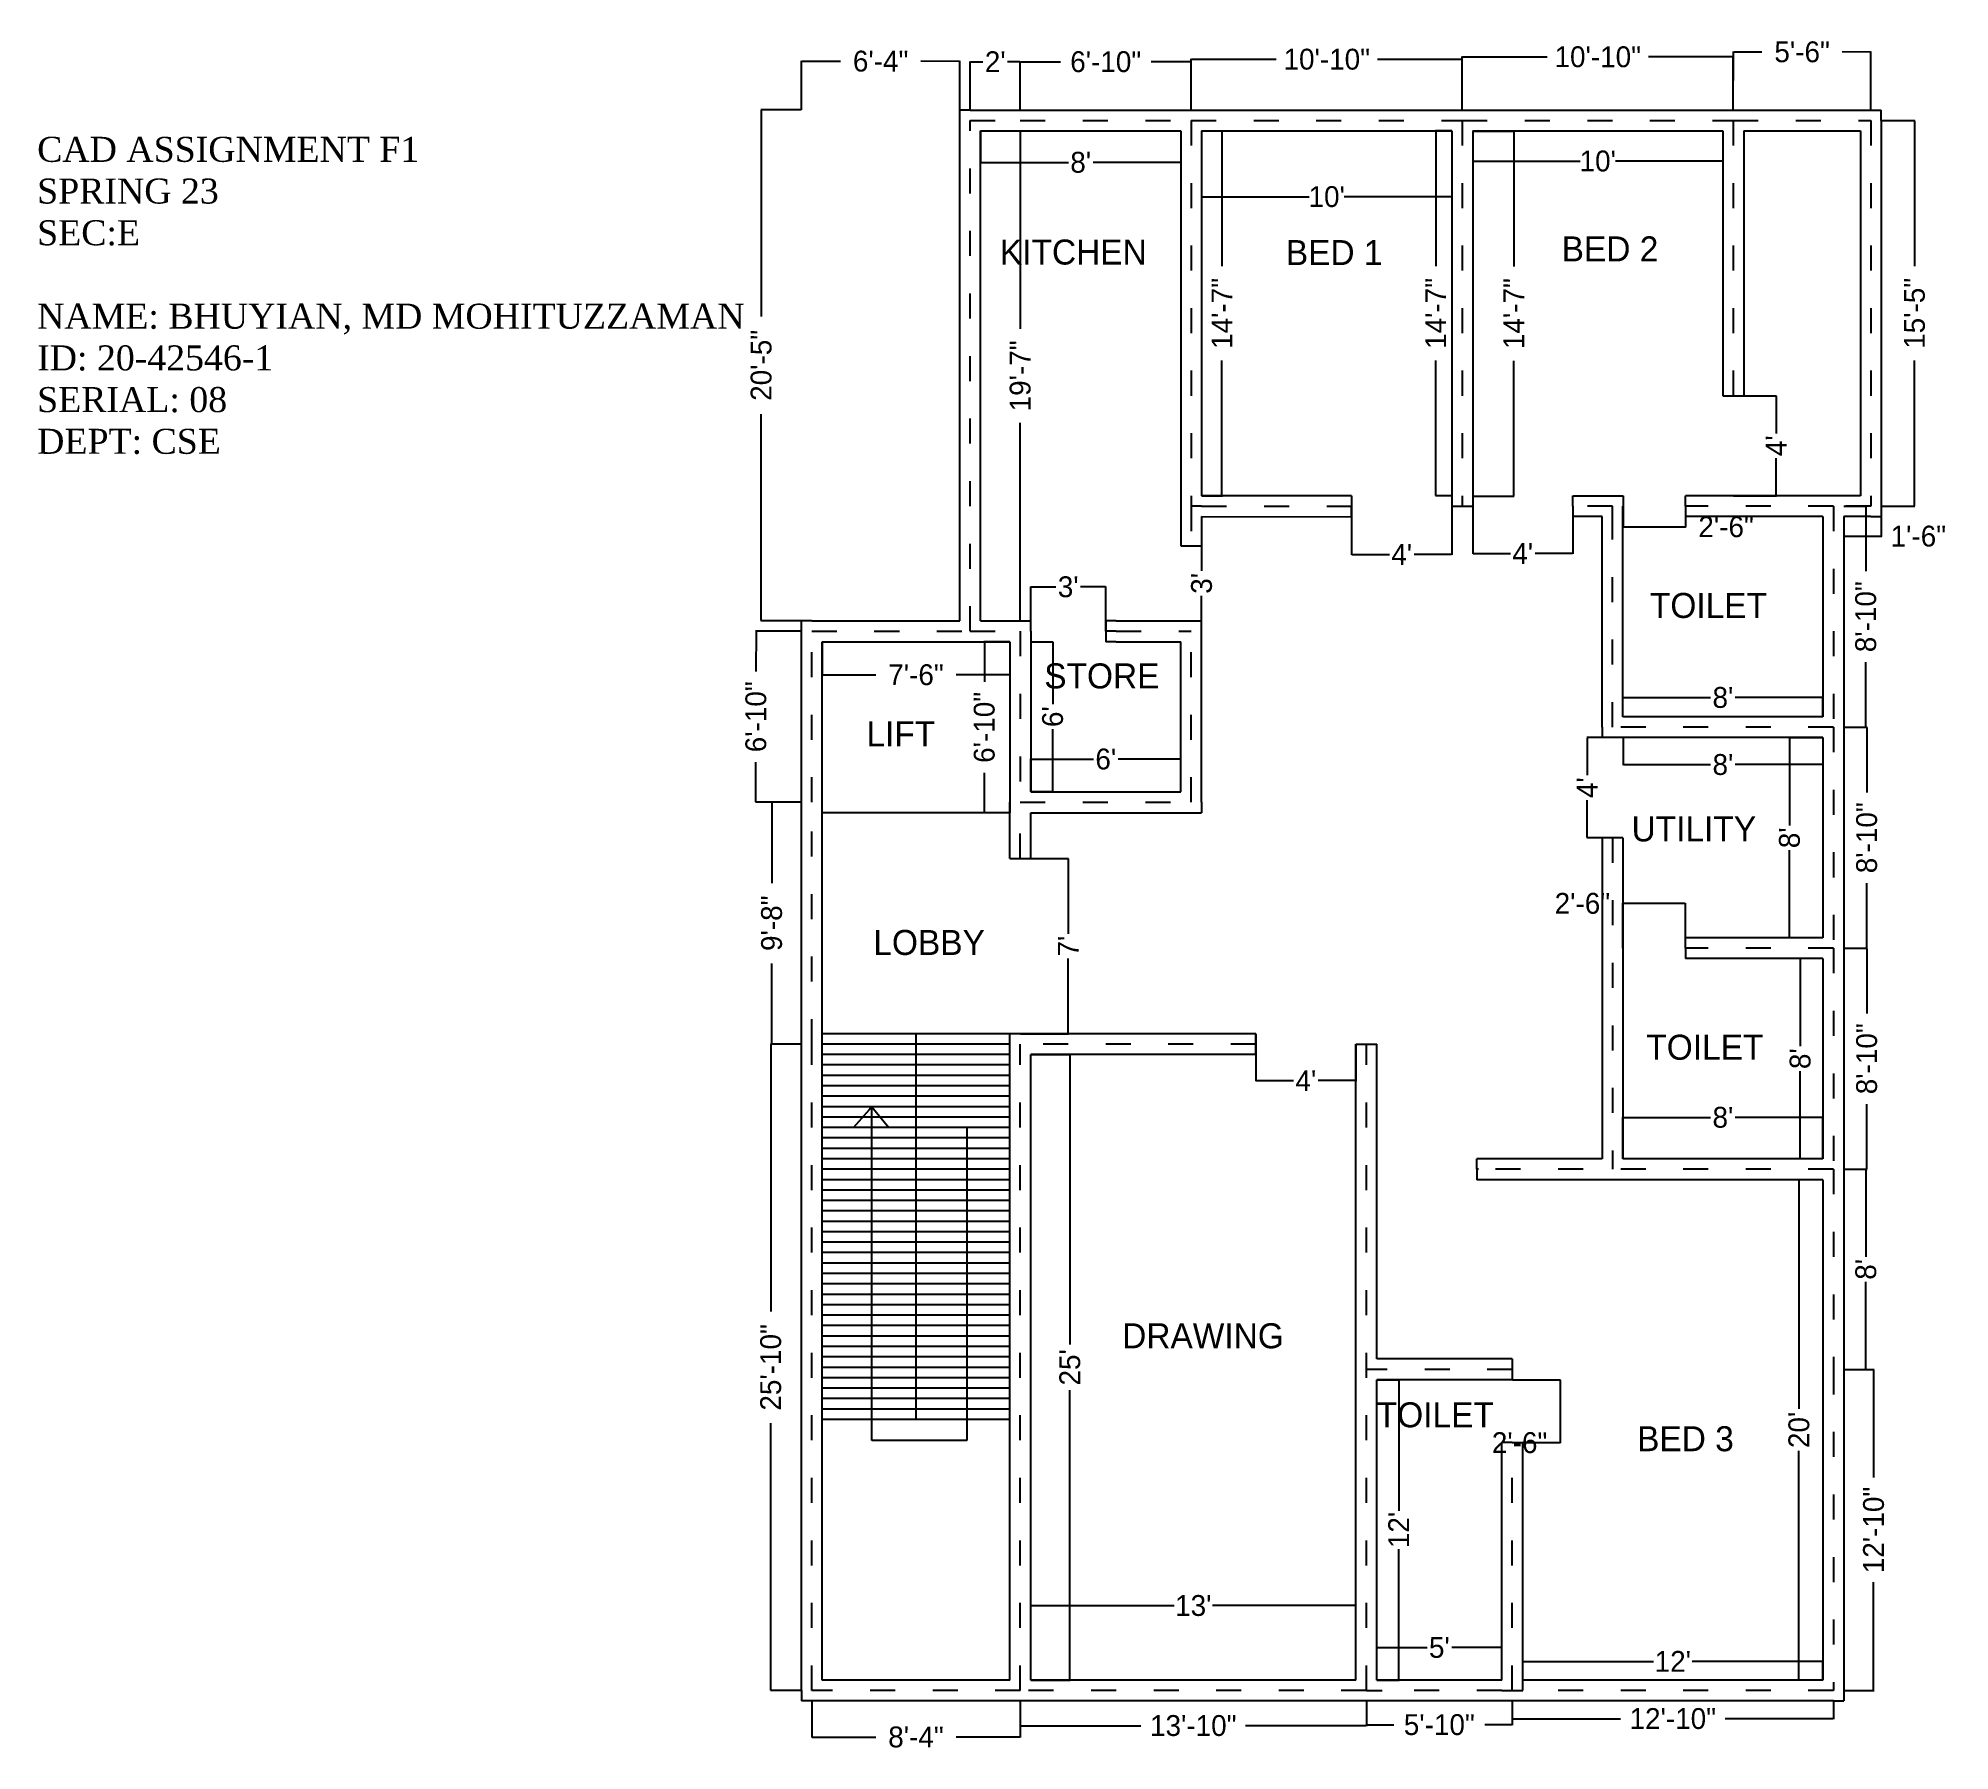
# Model space of a CAD drawing. Header units: inches. Extents: x -654 to 263, y 34 to 856.
import ezdxf

# ---------------------------------------------------------------- set-up
doc = ezdxf.new("R2010")
doc.units = ezdxf.units.IN
doc.header["$MEASUREMENT"] = 0
doc.linetypes.add('ACAD_ISO03W100', pattern=[30, 12, -18])
doc.linetypes.add('DOT', pattern=[0.25, 0, -0.25])
doc.dimstyles.get("Standard").update_dxf_attribs({"dimtxt": 10, "dimasz": 0.18, "dimexe": 0.18, "dimexo": 0.0625, "dimgap": 0.09, "dimtad": 0, "dimtoh": 1, "dimdec": 0, "dimzin": 0, "dimdsep": 46, "dimlunit": 4, "dimtxsty": 'Standard', "dimcen": 0.09, "dimadec": 0, "dimazin": 0, "dimtfac": 1, "dimtdec": 0, "dimtofl": 0, "dimtmove": 0, "dimatfit": 3, "dimfxl": 1, "dimtolj": 1, "dimtzin": 0, "dimarcsym": 0})

msp = doc.modelspace()

# ---------------------------------------------------------------- texts
at = {"linetype": 'DOT', "insert": (-654.69, 808.53), "char_height": 12, "attachment_point": 1}
msp.add_mtext('{\\fTimes New Roman|b0|i0|c0|p18;\\C1;CAD ASSIGNMENT F1^JSPRING 23^JSEC:E^J^JNAME: BHUYIAN, MD MOHITUZZAMAN^JID: 20-42546-1^JSERIAL: 08^JDEPT: CSE}', dxfattribs=at)
at = {"char_height": 12, "attachment_point": 1}
for s, insert in [('KITCHEN', (-192.9, 759.27)), ('BED 1', (-55.77, 759.02)), ('BED 2', (76.54, 760.78)), ('TOILET', (118.88, 589.77)), ('STORE', (-171.64, 555.99)), ('LIFT', (-256.91, 528.21)), ('UTILITY', (110.08, 482.61)), ('LOBBY', (-253.61, 428.15)), ('TOILET', (117.14, 377.91)), ('DRAWING', (-134.26, 239.51)), ('TOILET', (-12.14, 201.61)), ('BED 3', (112.73, 190.15))]:
    msp.add_mtext(s, dxfattribs=dict(at, insert=insert))

# ---------------------------------------------------------------- blocks, each defined once
blk = doc.blocks.new('*D1')
at = {"color": 0, "lineweight": -2}
for p, q in [((-178.14, 494.51), (-178.12, 510.28)), ((-177.94, 510.1), (-148.05, 510.07)), ((-106.3, 510.04), (-136.2, 510.06)), ((-106.14, 494.44), (-106.12, 510.22))]:
    blk.add_line(p, q, dxfattribs=at)
at = {"color": 0}
for points in [[(-177.94, 510.13), (-177.94, 510.07), (-178.12, 510.1)], [(-106.3, 510.07), (-106.3, 510.01), (-106.12, 510.04)]]:
    blk.add_solid(points, dxfattribs=at)
at = {"layer": 'Defpoints', "color": 0}
for p in [(-106.12, 510.04), (-178.14, 494.45), (-106.14, 494.38)]:
    blk.add_point(p, dxfattribs=at)
at = {"color": 0, "insert": (-142.12, 510.07), "char_height": 10, "attachment_point": 5, "rotation": 359.94905}
blk.add_mtext("\\A1;6'", dxfattribs=at)
blk = doc.blocks.new('*D2')
at = {"color": 0, "lineweight": -2}
for p, q in [((-178.08, 566.38), (-167.41, 566.38)), ((-167.59, 566.2), (-167.59, 536.37)), ((-167.59, 494.69), (-167.59, 524.52)), ((-178.08, 494.51), (-167.41, 494.51))]:
    blk.add_line(p, q, dxfattribs=at)
at = {"color": 0}
for points in [[(-167.62, 566.2), (-167.56, 566.2), (-167.59, 566.38)], [(-167.62, 494.69), (-167.56, 494.69), (-167.59, 494.51)]]:
    blk.add_solid(points, dxfattribs=at)
at = {"layer": 'Defpoints', "color": 0}
for p in [(-178.14, 566.38), (-178.14, 494.51), (-167.59, 494.51)]:
    blk.add_point(p, dxfattribs=at)
at = {"color": 0, "insert": (-167.59, 530.45), "char_height": 10, "attachment_point": 5, "rotation": 90}
blk.add_mtext("\\A1;6'", dxfattribs=at)
blk = doc.blocks.new('*D3')
at = {"color": 0, "lineweight": -2}
for p, q in [((-96.14, 811.32), (-96.14, 779.61)), ((23.86, 811.32), (23.86, 779.61)), ((-95.96, 779.79), (-44.56, 779.79)), ((23.68, 779.79), (-27.71, 779.79))]:
    blk.add_line(p, q, dxfattribs=at)
at = {"color": 0}
for points in [[(-95.96, 779.82), (-95.96, 779.76), (-96.14, 779.79)], [(23.68, 779.82), (23.68, 779.76), (23.86, 779.79)]]:
    blk.add_solid(points, dxfattribs=at)
at = {"layer": 'Defpoints', "color": 0}
for p in [(-96.14, 811.38), (23.86, 811.38), (23.86, 779.79)]:
    blk.add_point(p, dxfattribs=at)
at = {"color": 0, "insert": (-36.14, 779.79), "char_height": 10, "attachment_point": 5}
blk.add_mtext("\\A1;10'", dxfattribs=at)
blk = doc.blocks.new('*D4')
at = {"color": 0, "lineweight": -2}
for p, q in [((23.8, 811.38), (15.96, 811.38)), ((16.14, 811.2), (16.14, 746.44)), ((16.14, 636.5), (16.14, 701.26)), ((23.8, 636.32), (15.96, 636.32))]:
    blk.add_line(p, q, dxfattribs=at)
at = {"color": 0}
for points in [[(16.11, 811.2), (16.17, 811.2), (16.14, 811.38)], [(16.11, 636.5), (16.17, 636.5), (16.14, 636.32)]]:
    blk.add_solid(points, dxfattribs=at)
at = {"layer": 'Defpoints', "color": 0}
for p in [(23.86, 811.38), (16.14, 636.32), (23.86, 636.32)]:
    blk.add_point(p, dxfattribs=at)
at = {"color": 0, "insert": (16.14, 723.85), "char_height": 10, "attachment_point": 5, "rotation": 90}
blk.add_mtext('\\A1;14\'-7"', dxfattribs=at)
blk = doc.blocks.new('*D5')
at = {"color": 0, "lineweight": -2}
for p, q in [((-12.08, 212.38), (-1.45, 212.38)), ((-1.63, 212.2), (-1.63, 149.64)), ((-1.63, 68.56), (-1.63, 131.13)), ((-12.08, 68.38), (-1.45, 68.38))]:
    blk.add_line(p, q, dxfattribs=at)
at = {"color": 0}
for points in [[(-1.66, 212.2), (-1.6, 212.2), (-1.63, 212.38)], [(-1.66, 68.56), (-1.6, 68.56), (-1.63, 68.38)]]:
    blk.add_solid(points, dxfattribs=at)
at = {"layer": 'Defpoints', "color": 0}
for p in [(-12.14, 212.38), (-12.14, 68.38), (-1.63, 68.38)]:
    blk.add_point(p, dxfattribs=at)
at = {"color": 0, "insert": (-1.63, 140.38), "char_height": 10, "attachment_point": 5, "rotation": 90}
blk.add_mtext("\\A1;12'", dxfattribs=at)
blk = doc.blocks.new('*D6')
at = {"color": 0, "lineweight": -2}
for p, q in [((-12.08, 68.44), (-12.08, 84.18)), ((-11.9, 84), (11.97, 84)), ((47.68, 84), (23.82, 84)), ((47.86, 68.44), (47.86, 84.18))]:
    blk.add_line(p, q, dxfattribs=at)
at = {"color": 0}
for points in [[(-11.9, 84.03), (-11.9, 83.97), (-12.08, 84)], [(47.68, 84.03), (47.68, 83.97), (47.86, 84)]]:
    blk.add_solid(points, dxfattribs=at)
at = {"layer": 'Defpoints', "color": 0}
for p in [(47.86, 84), (-12.08, 68.38), (47.86, 68.38)]:
    blk.add_point(p, dxfattribs=at)
at = {"color": 0, "insert": (17.89, 84), "char_height": 10, "attachment_point": 5}
blk.add_mtext("\\A1;5'", dxfattribs=at)
blk = doc.blocks.new('*D7')
at = {"color": 0, "lineweight": -2}
for p, q in [((52.92, 212.38), (75.99, 212.38)), ((75.81, 212.2), (75.81, 182.56)), ((52.92, 182.38), (75.99, 182.38)), ((75.81, 182.2), (75.63, 182.2)), ((75.81, 182.38), (75.81, 182.2))]:
    blk.add_line(p, q, dxfattribs=at)
at = {"color": 0}
for points in [[(75.78, 212.2), (75.84, 212.2), (75.81, 212.38)], [(75.78, 182.56), (75.84, 182.56), (75.81, 182.38)]]:
    blk.add_solid(points, dxfattribs=at)
at = {"layer": 'Defpoints', "color": 0}
for p in [(52.86, 212.38), (52.86, 182.38), (75.81, 182.38)]:
    blk.add_point(p, dxfattribs=at)
at = {"color": 0, "insert": (56.37, 182.2), "char_height": 10, "attachment_point": 5}
blk.add_mtext('\\A1;2\'-6"', dxfattribs=at)
blk = doc.blocks.new('*D8')
at = {"color": 0, "lineweight": -2}
for p, q in [((57.86, 68.44), (57.86, 77.53)), ((58.04, 77.35), (120.61, 77.35)), ((201.68, 77.35), (139.12, 77.35)), ((201.86, 68.44), (201.86, 77.53))]:
    blk.add_line(p, q, dxfattribs=at)
at = {"color": 0}
for points in [[(58.04, 77.38), (58.04, 77.32), (57.86, 77.35)], [(201.68, 77.38), (201.68, 77.32), (201.86, 77.35)]]:
    blk.add_solid(points, dxfattribs=at)
at = {"layer": 'Defpoints', "color": 0}
for p in [(201.86, 77.35), (57.86, 68.38), (201.86, 68.38)]:
    blk.add_point(p, dxfattribs=at)
at = {"color": 0, "insert": (129.86, 77.35), "char_height": 10, "attachment_point": 5}
blk.add_mtext("\\A1;12'", dxfattribs=at)
blk = doc.blocks.new('*D9')
at = {"color": 0, "lineweight": -2}
for p, q in [((201.8, 308.38), (190.19, 308.38)), ((190.37, 308.2), (190.37, 198.47)), ((190.37, 68.56), (190.37, 178.29)), ((201.8, 68.38), (190.19, 68.38))]:
    blk.add_line(p, q, dxfattribs=at)
at = {"color": 0}
for points in [[(190.34, 308.2), (190.4, 308.2), (190.37, 308.38)], [(190.34, 68.56), (190.4, 68.56), (190.37, 68.38)]]:
    blk.add_solid(points, dxfattribs=at)
at = {"layer": 'Defpoints', "color": 0}
for p in [(201.86, 308.38), (190.37, 68.38), (201.86, 68.38)]:
    blk.add_point(p, dxfattribs=at)
at = {"color": 0, "insert": (190.37, 188.38), "char_height": 10, "attachment_point": 5, "rotation": 90}
blk.add_mtext("\\A1;20'", dxfattribs=at)
blk = doc.blocks.new('*D10')
at = {"color": 0, "lineweight": -2}
for p, q in [((158.92, 684.38), (179.62, 684.38)), ((179.44, 684.2), (179.44, 666.31)), ((179.44, 636.56), (179.44, 654.46)), ((158.92, 636.38), (179.62, 636.38))]:
    blk.add_line(p, q, dxfattribs=at)
at = {"color": 0}
for points in [[(179.41, 684.2), (179.47, 684.2), (179.44, 684.38)], [(179.41, 636.56), (179.47, 636.56), (179.44, 636.38)]]:
    blk.add_solid(points, dxfattribs=at)
at = {"layer": 'Defpoints', "color": 0}
for p in [(158.86, 684.38), (158.86, 636.38), (179.44, 636.38)]:
    blk.add_point(p, dxfattribs=at)
at = {"color": 0, "insert": (179.44, 660.38), "char_height": 10, "attachment_point": 5, "rotation": 90}
blk.add_mtext("\\A1;4'", dxfattribs=at)
blk = doc.blocks.new('*D17')
at = {"color": 0, "lineweight": -2}
for p, q in [((33.86, 631.32), (33.86, 608.51)), ((81.86, 631.32), (81.86, 608.51)), ((34.04, 608.69), (51.94, 608.69)), ((81.68, 608.69), (63.79, 608.69))]:
    blk.add_line(p, q, dxfattribs=at)
at = {"color": 0}
for points in [[(34.04, 608.72), (34.04, 608.66), (33.86, 608.69)], [(81.68, 608.72), (81.68, 608.66), (81.86, 608.69)]]:
    blk.add_solid(points, dxfattribs=at)
at = {"layer": 'Defpoints', "color": 0}
for p in [(33.86, 631.38), (81.86, 631.38), (33.86, 608.69)]:
    blk.add_point(p, dxfattribs=at)
at = {"color": 0, "insert": (57.86, 608.69), "char_height": 10, "attachment_point": 5}
blk.add_mtext("\\A1;4'", dxfattribs=at)
blk = doc.blocks.new('*D18')
at = {"color": 0, "lineweight": -2}
for p, q in [((105.92, 318.44), (105.92, 338.42)), ((106.1, 338.24), (147.97, 338.24)), ((201.68, 338.24), (159.82, 338.24)), ((201.86, 318.44), (201.86, 338.42))]:
    blk.add_line(p, q, dxfattribs=at)
at = {"color": 0}
for points in [[(106.1, 338.27), (106.1, 338.21), (105.92, 338.24)], [(201.68, 338.27), (201.68, 338.21), (201.86, 338.24)]]:
    blk.add_solid(points, dxfattribs=at)
at = {"layer": 'Defpoints', "color": 0}
for p in [(201.86, 338.24), (105.92, 318.38), (201.86, 318.38)]:
    blk.add_point(p, dxfattribs=at)
at = {"color": 0, "insert": (153.89, 338.24), "char_height": 10, "attachment_point": 5}
blk.add_mtext("\\A1;8'", dxfattribs=at)
blk = doc.blocks.new('*D19')
at = {"color": 0, "lineweight": -2}
for p, q in [((201.8, 414.38), (190.78, 414.38)), ((190.96, 414.2), (190.96, 372.34)), ((190.96, 318.62), (190.96, 360.49)), ((201.8, 318.44), (190.78, 318.44))]:
    blk.add_line(p, q, dxfattribs=at)
at = {"color": 0}
for points in [[(190.93, 414.2), (190.99, 414.2), (190.96, 414.38)], [(190.93, 318.62), (190.99, 318.62), (190.96, 318.44)]]:
    blk.add_solid(points, dxfattribs=at)
at = {"layer": 'Defpoints', "color": 0}
for p in [(201.86, 414.38), (190.96, 318.44), (201.86, 318.44)]:
    blk.add_point(p, dxfattribs=at)
at = {"color": 0, "insert": (190.96, 366.41), "char_height": 10, "attachment_point": 5, "rotation": 90}
blk.add_mtext("\\A1;8'", dxfattribs=at)
blk = doc.blocks.new('*D20')
at = {"color": 0, "lineweight": -2}
for p, q in [((105.92, 530.44), (105.92, 539.76)), ((106.1, 539.58), (147.97, 539.58)), ((201.68, 539.58), (159.82, 539.58)), ((201.86, 530.44), (201.86, 539.76))]:
    blk.add_line(p, q, dxfattribs=at)
at = {"color": 0}
for points in [[(106.1, 539.61), (106.1, 539.55), (105.92, 539.58)], [(201.68, 539.61), (201.68, 539.55), (201.86, 539.58)]]:
    blk.add_solid(points, dxfattribs=at)
at = {"layer": 'Defpoints', "color": 0}
for p in [(201.86, 539.58), (105.92, 530.38), (201.86, 530.38)]:
    blk.add_point(p, dxfattribs=at)
at = {"color": 0, "insert": (153.89, 539.58), "char_height": 10, "attachment_point": 5}
blk.add_mtext("\\A1;8'", dxfattribs=at)
blk = doc.blocks.new('*D21')
at = {"color": 0, "lineweight": -2}
for p, q in [((105.98, 631.32), (105.98, 621.3)), ((135.98, 631.32), (135.98, 621.3)), ((106.16, 621.48), (135.8, 621.48)), ((135.98, 621.48), (136.16, 621.48))]:
    blk.add_line(p, q, dxfattribs=at)
at = {"color": 0}
for points in [[(106.16, 621.51), (106.16, 621.45), (105.98, 621.48)], [(135.8, 621.51), (135.8, 621.45), (135.98, 621.48)]]:
    blk.add_solid(points, dxfattribs=at)
at = {"layer": 'Defpoints', "color": 0}
for p in [(105.98, 631.38), (135.98, 631.38), (135.98, 621.48)]:
    blk.add_point(p, dxfattribs=at)
at = {"color": 0, "insert": (155.42, 621.48), "char_height": 10, "attachment_point": 5}
blk.add_mtext('\\A1;2\'-6"', dxfattribs=at)
blk = doc.blocks.new('*D22')
at = {"color": 0, "lineweight": -2}
for p, q in [((100.86, 520.38), (88.61, 520.38)), ((88.79, 520.2), (88.79, 502.31)), ((88.79, 472.56), (88.79, 490.46)), ((100.86, 472.38), (88.61, 472.38))]:
    blk.add_line(p, q, dxfattribs=at)
at = {"color": 0}
for points in [[(88.76, 520.2), (88.82, 520.2), (88.79, 520.38)], [(88.76, 472.56), (88.82, 472.56), (88.79, 472.38)]]:
    blk.add_solid(points, dxfattribs=at)
at = {"layer": 'Defpoints', "color": 0}
for p in [(100.92, 520.38), (88.79, 472.38), (100.92, 472.38)]:
    blk.add_point(p, dxfattribs=at)
at = {"color": 0, "insert": (88.79, 496.38), "char_height": 10, "attachment_point": 5, "rotation": 90}
blk.add_mtext("\\A1;4'", dxfattribs=at)
blk = doc.blocks.new('*D23')
at = {"color": 0, "lineweight": -2}
for p, q in [((105.92, 440.85), (105.74, 440.85)), ((105.92, 419.44), (105.92, 441.03)), ((135.74, 440.85), (106.1, 440.85)), ((135.92, 419.44), (135.92, 441.03))]:
    blk.add_line(p, q, dxfattribs=at)
at = {"color": 0}
for points in [[(106.1, 440.88), (106.1, 440.82), (105.92, 440.85)], [(135.74, 440.88), (135.74, 440.82), (135.92, 440.85)]]:
    blk.add_solid(points, dxfattribs=at)
at = {"layer": 'Defpoints', "color": 0}
for p in [(105.92, 440.85), (105.92, 419.38), (135.92, 419.38)]:
    blk.add_point(p, dxfattribs=at)
at = {"color": 0, "insert": (86.49, 440.85), "char_height": 10, "attachment_point": 5}
blk.add_mtext('\\A1;2\'-6"', dxfattribs=at)
blk = doc.blocks.new('*D24')
at = {"color": 0, "lineweight": -2}
for p, q in [((105.97, 520.32), (105.97, 507.24)), ((201.86, 520.32), (201.86, 507.24)), ((106.15, 507.42), (147.99, 507.42)), ((201.68, 507.42), (159.84, 507.42))]:
    blk.add_line(p, q, dxfattribs=at)
at = {"color": 0}
for points in [[(106.15, 507.45), (106.15, 507.39), (105.97, 507.42)], [(201.68, 507.45), (201.68, 507.39), (201.86, 507.42)]]:
    blk.add_solid(points, dxfattribs=at)
at = {"layer": 'Defpoints', "color": 0}
for p in [(105.97, 520.38), (201.86, 520.38), (201.86, 507.42)]:
    blk.add_point(p, dxfattribs=at)
at = {"color": 0, "insert": (153.91, 507.42), "char_height": 10, "attachment_point": 5}
blk.add_mtext("\\A1;8'", dxfattribs=at)
blk = doc.blocks.new('*D25')
at = {"color": 0, "lineweight": -2}
for p, q in [((201.8, 520.32), (185.67, 520.32)), ((185.85, 520.14), (185.85, 478.27)), ((185.85, 424.56), (185.85, 466.43)), ((201.8, 424.38), (185.67, 424.38))]:
    blk.add_line(p, q, dxfattribs=at)
at = {"color": 0}
for points in [[(185.82, 520.14), (185.88, 520.14), (185.85, 520.32)], [(185.82, 424.56), (185.88, 424.56), (185.85, 424.38)]]:
    blk.add_solid(points, dxfattribs=at)
at = {"layer": 'Defpoints', "color": 0}
for p in [(201.86, 520.32), (185.85, 424.38), (201.86, 424.38)]:
    blk.add_point(p, dxfattribs=at)
at = {"color": 0, "insert": (185.85, 472.35), "char_height": 10, "attachment_point": 5, "rotation": 90}
blk.add_mtext("\\A1;8'", dxfattribs=at)
blk = doc.blocks.new('*D26')
at = {"color": 0, "lineweight": -2}
for p, q in [((33.86, 811.32), (33.86, 796.68)), ((153.86, 811.32), (153.86, 796.68)), ((34.04, 796.86), (85.44, 796.86)), ((153.68, 796.86), (102.29, 796.86))]:
    blk.add_line(p, q, dxfattribs=at)
at = {"color": 0}
for points in [[(34.04, 796.89), (34.04, 796.83), (33.86, 796.86)], [(153.68, 796.89), (153.68, 796.83), (153.86, 796.86)]]:
    blk.add_solid(points, dxfattribs=at)
at = {"layer": 'Defpoints', "color": 0}
for p in [(33.86, 811.38), (153.86, 811.38), (153.86, 796.86)]:
    blk.add_point(p, dxfattribs=at)
at = {"color": 0, "insert": (93.86, 796.86), "char_height": 10, "attachment_point": 5}
blk.add_mtext("\\A1;10'", dxfattribs=at)
blk = doc.blocks.new('*D27')
at = {"color": 0, "lineweight": -2}
for p, q in [((33.92, 811.32), (53.78, 811.32)), ((53.6, 811.14), (53.6, 746.34)), ((53.6, 636.36), (53.6, 701.16)), ((33.92, 636.18), (53.78, 636.18))]:
    blk.add_line(p, q, dxfattribs=at)
at = {"color": 0}
for points in [[(53.57, 811.14), (53.63, 811.14), (53.6, 811.32)], [(53.57, 636.36), (53.63, 636.36), (53.6, 636.18)]]:
    blk.add_solid(points, dxfattribs=at)
at = {"layer": 'Defpoints', "color": 0}
for p in [(33.86, 811.32), (33.86, 636.18), (53.6, 636.18)]:
    blk.add_point(p, dxfattribs=at)
at = {"color": 0, "insert": (53.6, 723.75), "char_height": 10, "attachment_point": 5, "rotation": 90}
blk.add_mtext('\\A1;14\'-7"', dxfattribs=at)
blk = doc.blocks.new('*D28')
at = {"color": 0, "lineweight": -2}
for p, q in [((-96.08, 811.38), (-86.21, 811.38)), ((-86.39, 811.2), (-86.39, 746.44)), ((-86.39, 636.5), (-86.39, 701.26)), ((-96.08, 636.32), (-86.21, 636.32))]:
    blk.add_line(p, q, dxfattribs=at)
at = {"color": 0}
for points in [[(-86.42, 811.2), (-86.36, 811.2), (-86.39, 811.38)], [(-86.42, 636.5), (-86.36, 636.5), (-86.39, 636.32)]]:
    blk.add_solid(points, dxfattribs=at)
at = {"layer": 'Defpoints', "color": 0}
for p in [(-96.14, 811.38), (-96.14, 636.32), (-86.39, 636.32)]:
    blk.add_point(p, dxfattribs=at)
at = {"color": 0, "insert": (-86.39, 723.85), "char_height": 10, "attachment_point": 5, "rotation": 90}
blk.add_mtext('\\A1;14\'-7"', dxfattribs=at)
blk = doc.blocks.new('*D29')
at = {"color": 0, "lineweight": -2}
for p, q in [((-24.2, 631.36), (-24.22, 608.07)), ((23.86, 631.32), (23.84, 608.03)), ((-24.04, 608.25), (-6.11, 608.24)), ((23.66, 608.21), (5.73, 608.23))]:
    blk.add_line(p, q, dxfattribs=at)
at = {"color": 0}
for points in [[(-24.04, 608.28), (-24.04, 608.22), (-24.22, 608.25)], [(23.66, 608.24), (23.66, 608.18), (23.84, 608.21)]]:
    blk.add_solid(points, dxfattribs=at)
at = {"layer": 'Defpoints', "color": 0}
for p in [(-24.2, 631.42), (23.86, 631.38), (-24.22, 608.25)]:
    blk.add_point(p, dxfattribs=at)
at = {"color": 0, "insert": (-0.19, 608.23), "char_height": 10, "attachment_point": 5, "rotation": 359.95022}
blk.add_mtext("\\A1;4'", dxfattribs=at)
blk = doc.blocks.new('*D30')
at = {"color": 0, "lineweight": -2}
for p, q in [((-178.14, 68.44), (-178.14, 104.27)), ((-177.96, 104.09), (-109.39, 104.09)), ((-22.32, 104.09), (-90.88, 104.09)), ((-22.14, 68.44), (-22.14, 104.27))]:
    blk.add_line(p, q, dxfattribs=at)
at = {"color": 0}
for points in [[(-177.96, 104.12), (-177.96, 104.06), (-178.14, 104.09)], [(-22.32, 104.12), (-22.32, 104.06), (-22.14, 104.09)]]:
    blk.add_solid(points, dxfattribs=at)
at = {"layer": 'Defpoints', "color": 0}
for p in [(-22.14, 104.09), (-178.14, 68.38), (-22.14, 68.38)]:
    blk.add_point(p, dxfattribs=at)
at = {"color": 0, "insert": (-100.14, 104.09), "char_height": 10, "attachment_point": 5}
blk.add_mtext("\\A1;13'", dxfattribs=at)
blk = doc.blocks.new('*D31')
at = {"color": 0, "lineweight": -2}
for p, q in [((-178.08, 368.38), (-159.15, 368.38)), ((-159.33, 368.2), (-159.33, 229.31)), ((-159.33, 68.56), (-159.33, 207.46)), ((-178.08, 68.38), (-159.15, 68.38))]:
    blk.add_line(p, q, dxfattribs=at)
at = {"color": 0}
for points in [[(-159.36, 368.2), (-159.3, 368.2), (-159.33, 368.38)], [(-159.36, 68.56), (-159.3, 68.56), (-159.33, 68.38)]]:
    blk.add_solid(points, dxfattribs=at)
at = {"layer": 'Defpoints', "color": 0}
for p in [(-178.14, 368.38), (-178.14, 68.38), (-159.33, 68.38)]:
    blk.add_point(p, dxfattribs=at)
at = {"color": 0, "insert": (-159.33, 218.38), "char_height": 10, "attachment_point": 5, "rotation": 90}
blk.add_mtext("\\A1;25'", dxfattribs=at)
blk = doc.blocks.new('*D32')
at = {"color": 0, "lineweight": -2}
for p, q in [((-70.14, 373.32), (-70.14, 355.69)), ((-22.14, 373.32), (-22.14, 355.69)), ((-69.96, 355.87), (-52.06, 355.87)), ((-22.32, 355.87), (-40.21, 355.87))]:
    blk.add_line(p, q, dxfattribs=at)
at = {"color": 0}
for points in [[(-69.96, 355.9), (-69.96, 355.84), (-70.14, 355.87)], [(-22.32, 355.9), (-22.32, 355.84), (-22.14, 355.87)]]:
    blk.add_solid(points, dxfattribs=at)
at = {"layer": 'Defpoints', "color": 0}
for p in [(-70.14, 373.38), (-22.14, 373.38), (-70.14, 355.87)]:
    blk.add_point(p, dxfattribs=at)
at = {"color": 0, "insert": (-46.14, 355.87), "char_height": 10, "attachment_point": 5}
blk.add_mtext("\\A1;4'", dxfattribs=at)
blk = doc.blocks.new('*D33')
at = {"color": 0, "lineweight": -2}
for p, q in [((-101.08, 612.38), (-95.96, 612.38)), ((-96.14, 612.2), (-96.14, 600.31)), ((-96.14, 576.56), (-96.14, 588.46)), ((-101.08, 576.38), (-95.96, 576.38))]:
    blk.add_line(p, q, dxfattribs=at)
at = {"color": 0}
for points in [[(-96.17, 612.2), (-96.11, 612.2), (-96.14, 612.38)], [(-96.17, 576.56), (-96.11, 576.56), (-96.14, 576.38)]]:
    blk.add_solid(points, dxfattribs=at)
at = {"layer": 'Defpoints', "color": 0}
for p in [(-101.14, 612.38), (-101.14, 576.38), (-96.14, 576.38)]:
    blk.add_point(p, dxfattribs=at)
at = {"color": 0, "insert": (-96.14, 594.38), "char_height": 10, "attachment_point": 5, "rotation": 90}
blk.add_mtext("\\A1;3'", dxfattribs=at)
blk = doc.blocks.new('*D35')
at = {"color": 0, "lineweight": -2}
for p, q in [((-178.14, 571.44), (-178.14, 592.85)), ((-177.96, 592.67), (-166.06, 592.67)), ((-142.32, 592.67), (-154.21, 592.67)), ((-142.14, 571.44), (-142.14, 592.85))]:
    blk.add_line(p, q, dxfattribs=at)
at = {"color": 0}
for points in [[(-177.96, 592.7), (-177.96, 592.64), (-178.14, 592.67)], [(-142.32, 592.7), (-142.32, 592.64), (-142.14, 592.67)]]:
    blk.add_solid(points, dxfattribs=at)
at = {"layer": 'Defpoints', "color": 0}
for p in [(-142.14, 592.67), (-178.14, 571.38), (-142.14, 571.38)]:
    blk.add_point(p, dxfattribs=at)
at = {"color": 0, "insert": (-160.14, 592.67), "char_height": 10, "attachment_point": 5}
blk.add_mtext("\\A1;3'", dxfattribs=at)
blk = doc.blocks.new('*D36')
at = {"color": 0, "lineweight": -2}
for p, q in [((-202.14, 811.32), (-202.14, 796.08)), ((-106.14, 811.32), (-106.14, 796.08)), ((-201.96, 796.26), (-160.06, 796.26)), ((-106.32, 796.26), (-148.21, 796.26))]:
    blk.add_line(p, q, dxfattribs=at)
at = {"color": 0}
for points in [[(-201.96, 796.29), (-201.96, 796.23), (-202.14, 796.26)], [(-106.32, 796.29), (-106.32, 796.23), (-106.14, 796.26)]]:
    blk.add_solid(points, dxfattribs=at)
at = {"layer": 'Defpoints', "color": 0}
for p in [(-202.14, 811.38), (-106.14, 811.38), (-106.14, 796.26)]:
    blk.add_point(p, dxfattribs=at)
at = {"color": 0, "insert": (-154.14, 796.26), "char_height": 10, "attachment_point": 5}
blk.add_mtext("\\A1;8'", dxfattribs=at)
blk = doc.blocks.new('*D37')
at = {"color": 0, "lineweight": -2}
for p, q in [((-202.08, 811.38), (-182.96, 811.38)), ((-183.14, 811.2), (-183.14, 716.47)), ((-183.14, 576.56), (-183.14, 671.29)), ((-202.08, 576.38), (-182.96, 576.38))]:
    blk.add_line(p, q, dxfattribs=at)
at = {"color": 0}
for points in [[(-183.17, 811.2), (-183.11, 811.2), (-183.14, 811.38)], [(-183.17, 576.56), (-183.11, 576.56), (-183.14, 576.38)]]:
    blk.add_solid(points, dxfattribs=at)
at = {"layer": 'Defpoints', "color": 0}
for p in [(-202.14, 811.38), (-202.14, 576.38), (-183.14, 576.38)]:
    blk.add_point(p, dxfattribs=at)
at = {"color": 0, "insert": (-183.14, 693.88), "char_height": 10, "attachment_point": 5, "rotation": 90}
blk.add_mtext('\\A1;19\'-7"', dxfattribs=at)
blk = doc.blocks.new('*D38')
at = {"color": 0, "lineweight": -2}
for p, q in [((-183.08, 462.38), (-159.93, 462.38)), ((-160.11, 462.2), (-160.11, 426.31)), ((-160.11, 378.56), (-160.11, 414.46)), ((-183.08, 378.38), (-159.93, 378.38))]:
    blk.add_line(p, q, dxfattribs=at)
at = {"color": 0}
for points in [[(-160.14, 462.2), (-160.08, 462.2), (-160.11, 462.38)], [(-160.14, 378.56), (-160.08, 378.56), (-160.11, 378.38)]]:
    blk.add_solid(points, dxfattribs=at)
at = {"layer": 'Defpoints', "color": 0}
for p in [(-183.14, 462.38), (-183.14, 378.38), (-160.11, 378.38)]:
    blk.add_point(p, dxfattribs=at)
at = {"color": 0, "insert": (-160.11, 420.38), "char_height": 10, "attachment_point": 5, "rotation": 90}
blk.add_mtext("\\A1;7'", dxfattribs=at)
blk = doc.blocks.new('*D39')
at = {"color": 0, "lineweight": -2}
for p, q in [((-278.14, 566.32), (-278.14, 550.32)), ((-188.14, 566.32), (-188.14, 550.32)), ((-277.96, 550.5), (-252.39, 550.5)), ((-188.32, 550.5), (-213.88, 550.5))]:
    blk.add_line(p, q, dxfattribs=at)
at = {"color": 0}
for points in [[(-277.96, 550.53), (-277.96, 550.47), (-278.14, 550.5)], [(-188.32, 550.53), (-188.32, 550.47), (-188.14, 550.5)]]:
    blk.add_solid(points, dxfattribs=at)
at = {"layer": 'Defpoints', "color": 0}
for p in [(-278.14, 566.38), (-188.14, 566.38), (-188.14, 550.5)]:
    blk.add_point(p, dxfattribs=at)
at = {"color": 0, "insert": (-233.14, 550.5), "char_height": 10, "attachment_point": 5}
blk.add_mtext('\\A1;7\'-6"', dxfattribs=at)
blk = doc.blocks.new('*D40')
at = {"color": 0, "lineweight": -2}
for p, q in [((-188.2, 566.32), (-200.54, 566.32)), ((-200.36, 566.14), (-200.36, 547.08)), ((-200.36, 484.5), (-200.36, 503.56)), ((-188.2, 484.32), (-200.54, 484.32))]:
    blk.add_line(p, q, dxfattribs=at)
at = {"color": 0}
for points in [[(-200.39, 566.14), (-200.33, 566.14), (-200.36, 566.32)], [(-200.39, 484.5), (-200.33, 484.5), (-200.36, 484.32)]]:
    blk.add_solid(points, dxfattribs=at)
at = {"layer": 'Defpoints', "color": 0}
for p in [(-188.14, 566.32), (-200.36, 484.32), (-188.14, 484.32)]:
    blk.add_point(p, dxfattribs=at)
at = {"color": 0, "insert": (-200.36, 525.32), "char_height": 10, "attachment_point": 5, "rotation": 90}
blk.add_mtext('\\A1;6\'-10"', dxfattribs=at)
blk = doc.blocks.new('*D41')
at = {"color": 0, "lineweight": -2}
for p, q in [((-207.14, 821.44), (-207.14, 844.72)), ((-206.96, 844.54), (-201.06, 844.54)), ((-183.32, 844.54), (-189.21, 844.54)), ((-183.14, 821.44), (-183.14, 844.72))]:
    blk.add_line(p, q, dxfattribs=at)
at = {"color": 0}
for points in [[(-206.96, 844.57), (-206.96, 844.51), (-207.14, 844.54)], [(-183.32, 844.57), (-183.32, 844.51), (-183.14, 844.54)]]:
    blk.add_solid(points, dxfattribs=at)
at = {"layer": 'Defpoints', "color": 0}
for p in [(-183.14, 844.54), (-207.14, 821.38), (-183.14, 821.38)]:
    blk.add_point(p, dxfattribs=at)
at = {"color": 0, "insert": (-195.14, 844.54), "char_height": 10, "attachment_point": 5}
blk.add_mtext("\\A1;2'", dxfattribs=at)
blk = doc.blocks.new('*D42')
at = {"color": 0, "lineweight": -2}
for p, q in [((-288.14, 821.51), (-288.12, 844.97)), ((-287.94, 844.79), (-269.35, 844.77)), ((-212.3, 844.73), (-230.84, 844.74)), ((-212.14, 821.44), (-212.12, 844.91))]:
    blk.add_line(p, q, dxfattribs=at)
at = {"color": 0}
for points in [[(-287.94, 844.82), (-287.94, 844.76), (-288.12, 844.79)], [(-212.3, 844.76), (-212.3, 844.7), (-212.12, 844.73)]]:
    blk.add_solid(points, dxfattribs=at)
at = {"layer": 'Defpoints', "color": 0}
for p in [(-212.12, 844.73), (-288.14, 821.44), (-212.14, 821.38)]:
    blk.add_point(p, dxfattribs=at)
at = {"color": 0, "insert": (-250.1, 844.76), "char_height": 10, "attachment_point": 5, "rotation": 359.95288}
blk.add_mtext('\\A1;6\'-4"', dxfattribs=at)
blk = doc.blocks.new('*D43')
at = {"color": 0, "lineweight": -2}
for p, q in [((-183.14, 821.51), (-183.14, 844.69)), ((-182.96, 844.51), (-163.89, 844.51)), ((-101.32, 844.51), (-120.38, 844.51)), ((-101.14, 821.51), (-101.14, 844.69))]:
    blk.add_line(p, q, dxfattribs=at)
at = {"color": 0}
for points in [[(-182.96, 844.54), (-182.96, 844.48), (-183.14, 844.51)], [(-101.32, 844.54), (-101.32, 844.48), (-101.14, 844.51)]]:
    blk.add_solid(points, dxfattribs=at)
at = {"layer": 'Defpoints', "color": 0}
for p in [(-101.14, 844.51), (-183.14, 821.44), (-101.14, 821.44)]:
    blk.add_point(p, dxfattribs=at)
at = {"color": 0, "insert": (-142.14, 844.51), "char_height": 10, "attachment_point": 5}
blk.add_mtext('\\A1;6\'-10"', dxfattribs=at)
blk = doc.blocks.new('*D44')
at = {"color": 0, "lineweight": -2}
for p, q in [((-101.14, 821.57), (-101.11, 845.94)), ((-100.93, 845.76), (-60.37, 845.72)), ((28.71, 845.64), (-11.86, 845.68)), ((28.86, 821.44), (28.89, 845.82))]:
    blk.add_line(p, q, dxfattribs=at)
at = {"color": 0}
for points in [[(-100.93, 845.79), (-100.93, 845.73), (-101.11, 845.76)], [(28.71, 845.67), (28.71, 845.61), (28.89, 845.64)]]:
    blk.add_solid(points, dxfattribs=at)
at = {"layer": 'Defpoints', "color": 0}
for p in [(28.89, 845.64), (-101.14, 821.51), (28.86, 821.38)]:
    blk.add_point(p, dxfattribs=at)
at = {"color": 0, "insert": (-36.11, 845.7), "char_height": 10, "attachment_point": 5, "rotation": 359.94491}
blk.add_mtext('\\A1;10\'-10"', dxfattribs=at)
blk = doc.blocks.new('*D45')
at = {"color": 0, "lineweight": -2}
for p, q in [((28.86, 821.51), (28.87, 847.07)), ((29.05, 846.89), (69.62, 846.87)), ((158.69, 846.83), (118.13, 846.85)), ((158.86, 821.44), (158.87, 847.01))]:
    blk.add_line(p, q, dxfattribs=at)
at = {"color": 0}
for points in [[(29.05, 846.92), (29.05, 846.86), (28.87, 846.89)], [(158.69, 846.86), (158.69, 846.8), (158.87, 846.83)]]:
    blk.add_solid(points, dxfattribs=at)
at = {"layer": 'Defpoints', "color": 0}
for p in [(158.87, 846.83), (28.86, 821.44), (158.86, 821.38)]:
    blk.add_point(p, dxfattribs=at)
at = {"color": 0, "insert": (93.87, 846.86), "char_height": 10, "attachment_point": 5, "rotation": 359.97245}
blk.add_mtext('\\A1;10\'-10"', dxfattribs=at)
blk = doc.blocks.new('*D47')
at = {"color": 0, "lineweight": -2}
for p, q in [((158.86, 821.51), (158.89, 849.45)), ((159.07, 849.26), (172.63, 849.25)), ((224.71, 849.2), (211.15, 849.22)), ((224.86, 821.44), (224.89, 849.38))]:
    blk.add_line(p, q, dxfattribs=at)
at = {"color": 0}
for points in [[(159.07, 849.29), (159.07, 849.23), (158.89, 849.27)], [(224.71, 849.23), (224.71, 849.17), (224.89, 849.2)]]:
    blk.add_solid(points, dxfattribs=at)
at = {"layer": 'Defpoints', "color": 0}
for p in [(224.89, 849.2), (158.86, 821.44), (224.86, 821.38)]:
    blk.add_point(p, dxfattribs=at)
at = {"color": 0, "insert": (191.89, 849.23), "char_height": 10, "attachment_point": 5, "rotation": 359.94574}
blk.add_mtext('\\A1;5\'-6"', dxfattribs=at)
blk = doc.blocks.new('*D49')
at = {"color": 0, "lineweight": -2}
for p, q in [((229.92, 816.38), (245.97, 816.38)), ((245.79, 816.2), (245.79, 746.47)), ((245.79, 631.56), (245.79, 701.29)), ((229.92, 631.38), (245.97, 631.38))]:
    blk.add_line(p, q, dxfattribs=at)
at = {"color": 0}
for points in [[(245.76, 816.2), (245.82, 816.2), (245.79, 816.38)], [(245.76, 631.56), (245.82, 631.56), (245.79, 631.38)]]:
    blk.add_solid(points, dxfattribs=at)
at = {"layer": 'Defpoints', "color": 0}
for p in [(229.86, 816.38), (229.86, 631.38), (245.79, 631.38)]:
    blk.add_point(p, dxfattribs=at)
at = {"color": 0, "insert": (245.79, 723.88), "char_height": 10, "attachment_point": 5, "rotation": 90}
blk.add_mtext('\\A1;15\'-5"', dxfattribs=at)
blk = doc.blocks.new('*D50')
at = {"color": 0, "lineweight": -2}
for p, q in [((211.86, 626.32), (211.86, 616.79)), ((229.86, 626.32), (229.86, 616.79)), ((212.04, 616.97), (229.68, 616.97)), ((229.86, 616.97), (230.04, 616.97))]:
    blk.add_line(p, q, dxfattribs=at)
at = {"color": 0}
for points in [[(212.04, 617), (212.04, 616.94), (211.86, 616.97)], [(229.68, 617), (229.68, 616.94), (229.86, 616.97)]]:
    blk.add_solid(points, dxfattribs=at)
at = {"layer": 'Defpoints', "color": 0}
for p in [(211.86, 626.38), (229.86, 626.38), (229.86, 616.97)]:
    blk.add_point(p, dxfattribs=at)
at = {"color": 0, "insert": (247.63, 616.97), "char_height": 10, "attachment_point": 5}
blk.add_mtext('\\A1;1\'-6"', dxfattribs=at)
blk = doc.blocks.new('*D51')
at = {"color": 0, "lineweight": -2}
for p, q in [((211.92, 631.38), (222.61, 631.38)), ((222.43, 631.2), (222.43, 600.14)), ((222.43, 525.56), (222.43, 556.63)), ((211.92, 525.38), (222.61, 525.38))]:
    blk.add_line(p, q, dxfattribs=at)
at = {"color": 0}
for points in [[(222.4, 631.2), (222.46, 631.2), (222.43, 631.38)], [(222.4, 525.56), (222.46, 525.56), (222.43, 525.38)]]:
    blk.add_solid(points, dxfattribs=at)
at = {"layer": 'Defpoints', "color": 0}
for p in [(211.86, 631.38), (222.43, 631.38), (211.86, 525.38)]:
    blk.add_point(p, dxfattribs=at)
at = {"color": 0, "insert": (222.43, 578.38), "char_height": 10, "attachment_point": 5, "rotation": 90}
blk.add_mtext('\\A1;8\'-10"', dxfattribs=at)
blk = doc.blocks.new('*D52')
at = {"color": 0, "lineweight": -2}
for p, q in [((211.99, 525.38), (223.09, 525.38)), ((222.91, 525.2), (222.89, 494.13)), ((222.85, 419.56), (222.87, 450.62)), ((211.92, 419.38), (223.03, 419.38))]:
    blk.add_line(p, q, dxfattribs=at)
at = {"color": 0}
for points in [[(222.88, 525.2), (222.94, 525.2), (222.91, 525.38)], [(222.82, 419.56), (222.88, 419.56), (222.85, 419.38)]]:
    blk.add_solid(points, dxfattribs=at)
at = {"layer": 'Defpoints', "color": 0}
for p in [(211.92, 525.38), (211.86, 419.38), (222.85, 419.38)]:
    blk.add_point(p, dxfattribs=at)
at = {"color": 0, "insert": (222.88, 472.38), "char_height": 10, "attachment_point": 5, "rotation": 89.96622}
blk.add_mtext('\\A1;8\'-10"', dxfattribs=at)
blk = doc.blocks.new('*D53')
at = {"color": 0, "lineweight": -2}
for p, q in [((211.99, 419.38), (223.09, 419.38)), ((222.91, 419.2), (222.89, 388.13)), ((222.85, 313.56), (222.87, 344.62)), ((211.92, 313.38), (223.03, 313.38))]:
    blk.add_line(p, q, dxfattribs=at)
at = {"color": 0}
for points in [[(222.88, 419.2), (222.94, 419.2), (222.91, 419.38)], [(222.82, 313.56), (222.88, 313.56), (222.85, 313.38)]]:
    blk.add_solid(points, dxfattribs=at)
at = {"layer": 'Defpoints', "color": 0}
for p in [(211.92, 419.38), (211.86, 313.38), (222.85, 313.38)]:
    blk.add_point(p, dxfattribs=at)
at = {"color": 0, "insert": (222.88, 366.38), "char_height": 10, "attachment_point": 5, "rotation": 89.96622}
blk.add_mtext('\\A1;8\'-10"', dxfattribs=at)
blk = doc.blocks.new('*D54')
at = {"color": 0, "lineweight": -2}
for p, q in [((211.99, 313.38), (222.68, 313.38)), ((222.5, 313.2), (222.47, 271.3)), ((222.43, 217.56), (222.46, 259.45)), ((211.92, 217.38), (222.61, 217.38))]:
    blk.add_line(p, q, dxfattribs=at)
at = {"color": 0}
for points in [[(222.47, 313.2), (222.53, 313.2), (222.5, 313.38)], [(222.4, 217.56), (222.46, 217.56), (222.43, 217.38)]]:
    blk.add_solid(points, dxfattribs=at)
at = {"layer": 'Defpoints', "color": 0}
for p in [(211.92, 313.38), (211.86, 217.38), (222.43, 217.38)]:
    blk.add_point(p, dxfattribs=at)
at = {"color": 0, "insert": (222.47, 265.38), "char_height": 10, "attachment_point": 5, "rotation": 89.9627}
blk.add_mtext("\\A1;8'", dxfattribs=at)
blk = doc.blocks.new('*D55')
at = {"color": 0, "lineweight": -2}
for p, q in [((211.99, 217.38), (226.37, 217.38)), ((226.19, 217.2), (226.19, 165.47)), ((226.19, 63.56), (226.19, 115.29)), ((211.99, 63.38), (226.37, 63.38))]:
    blk.add_line(p, q, dxfattribs=at)
at = {"color": 0}
for points in [[(226.16, 217.2), (226.22, 217.2), (226.19, 217.38)], [(226.16, 63.56), (226.22, 63.56), (226.19, 63.38)]]:
    blk.add_solid(points, dxfattribs=at)
at = {"layer": 'Defpoints', "color": 0}
for p in [(211.92, 217.38), (211.92, 63.38), (226.19, 63.38)]:
    blk.add_point(p, dxfattribs=at)
at = {"color": 0, "insert": (226.19, 140.38), "char_height": 10, "attachment_point": 5, "rotation": 90}
blk.add_mtext('\\A1;12\'-10"', dxfattribs=at)
blk = doc.blocks.new('*D56')
at = {"color": 0, "lineweight": -2}
for p, q in [((52.86, 58.32), (52.86, 49.69)), ((206.86, 58.32), (206.86, 49.69)), ((53.04, 49.87), (104.77, 49.87)), ((206.68, 49.87), (154.95, 49.87))]:
    blk.add_line(p, q, dxfattribs=at)
at = {"color": 0}
for points in [[(53.04, 49.9), (53.04, 49.84), (52.86, 49.87)], [(206.68, 49.9), (206.68, 49.84), (206.86, 49.87)]]:
    blk.add_solid(points, dxfattribs=at)
at = {"layer": 'Defpoints', "color": 0}
for p in [(52.86, 58.38), (206.86, 58.38), (52.86, 49.87)]:
    blk.add_point(p, dxfattribs=at)
at = {"color": 0, "insert": (129.86, 49.87), "char_height": 10, "attachment_point": 5}
blk.add_mtext('\\A1;12\'-10"', dxfattribs=at)
blk = doc.blocks.new('*D57')
at = {"color": 0, "lineweight": -2}
for p, q in [((-17.14, 58.32), (-17.14, 46.77)), ((52.86, 58.32), (52.86, 46.77)), ((-16.96, 46.95), (-3.89, 46.95)), ((52.68, 46.95), (39.62, 46.95))]:
    blk.add_line(p, q, dxfattribs=at)
at = {"color": 0}
for points in [[(-16.96, 46.98), (-16.96, 46.92), (-17.14, 46.95)], [(52.68, 46.98), (52.68, 46.92), (52.86, 46.95)]]:
    blk.add_solid(points, dxfattribs=at)
at = {"layer": 'Defpoints', "color": 0}
for p in [(-17.14, 58.38), (52.86, 58.38), (-17.14, 46.95)]:
    blk.add_point(p, dxfattribs=at)
at = {"color": 0, "insert": (17.86, 46.95), "char_height": 10, "attachment_point": 5}
blk.add_mtext('\\A1;5\'-10"', dxfattribs=at)
blk = doc.blocks.new('*D58')
at = {"color": 0, "lineweight": -2}
for p, q in [((-183.14, 58.32), (-183.14, 46.34)), ((-17.14, 58.32), (-17.14, 46.34)), ((-182.96, 46.52), (-125.23, 46.52)), ((-17.32, 46.52), (-75.05, 46.52))]:
    blk.add_line(p, q, dxfattribs=at)
at = {"color": 0}
for points in [[(-182.96, 46.55), (-182.96, 46.49), (-183.14, 46.52)], [(-17.32, 46.55), (-17.32, 46.49), (-17.14, 46.52)]]:
    blk.add_solid(points, dxfattribs=at)
at = {"layer": 'Defpoints', "color": 0}
for p in [(-183.14, 58.38), (-17.14, 58.38), (-183.14, 46.52)]:
    blk.add_point(p, dxfattribs=at)
at = {"color": 0, "insert": (-100.14, 46.52), "char_height": 10, "attachment_point": 5}
blk.add_mtext('\\A1;13\'-10"', dxfattribs=at)
blk = doc.blocks.new('*D59')
at = {"color": 0, "lineweight": -2}
for p, q in [((-283.14, 58.32), (-283.15, 40.91)), ((-183.14, 58.26), (-183.15, 40.85)), ((-282.97, 41.09), (-252.41, 41.07)), ((-183.33, 41.03), (-213.89, 41.05))]:
    blk.add_line(p, q, dxfattribs=at)
at = {"color": 0}
for points in [[(-282.97, 41.12), (-282.97, 41.06), (-283.15, 41.09)], [(-183.33, 41.06), (-183.33, 41), (-183.15, 41.03)]]:
    blk.add_solid(points, dxfattribs=at)
at = {"layer": 'Defpoints', "color": 0}
for p in [(-283.14, 58.38), (-183.14, 58.32), (-283.15, 41.09)]:
    blk.add_point(p, dxfattribs=at)
at = {"color": 0, "insert": (-233.15, 41.06), "char_height": 10, "attachment_point": 5, "rotation": 359.96419}
blk.add_mtext('\\A1;8\'-4"', dxfattribs=at)
blk = doc.blocks.new('*D60')
at = {"color": 0, "lineweight": -2}
for p, q in [((-288.2, 373.38), (-302.98, 373.38)), ((-302.8, 373.2), (-302.8, 245.14)), ((-302.8, 63.56), (-302.8, 191.63)), ((-288.2, 63.38), (-302.98, 63.38))]:
    blk.add_line(p, q, dxfattribs=at)
at = {"color": 0}
for points in [[(-302.83, 373.2), (-302.77, 373.2), (-302.8, 373.38)], [(-302.83, 63.56), (-302.77, 63.56), (-302.8, 63.38)]]:
    blk.add_solid(points, dxfattribs=at)
at = {"layer": 'Defpoints', "color": 0}
for p in [(-302.8, 373.38), (-288.14, 373.38), (-288.14, 63.38)]:
    blk.add_point(p, dxfattribs=at)
at = {"color": 0, "insert": (-302.8, 218.38), "char_height": 10, "attachment_point": 5, "rotation": 90}
blk.add_mtext('\\A1;25\'-10"', dxfattribs=at)
blk = doc.blocks.new('*D61')
at = {"color": 0, "lineweight": -2}
for p, q in [((-288.2, 489.38), (-302.55, 489.38)), ((-302.37, 489.2), (-302.37, 450.64)), ((-302.37, 373.56), (-302.37, 412.13)), ((-288.2, 373.38), (-302.55, 373.38))]:
    blk.add_line(p, q, dxfattribs=at)
at = {"color": 0}
for points in [[(-302.4, 489.2), (-302.34, 489.2), (-302.37, 489.38)], [(-302.4, 373.56), (-302.34, 373.56), (-302.37, 373.38)]]:
    blk.add_solid(points, dxfattribs=at)
at = {"layer": 'Defpoints', "color": 0}
for p in [(-302.37, 489.38), (-288.14, 489.38), (-288.14, 373.38)]:
    blk.add_point(p, dxfattribs=at)
at = {"color": 0, "insert": (-302.37, 431.38), "char_height": 10, "attachment_point": 5, "rotation": 90}
blk.add_mtext('\\A1;9\'-8"', dxfattribs=at)
blk = doc.blocks.new('*D62')
at = {"color": 0, "lineweight": -2}
for p, q in [((-288.2, 571.38), (-310.07, 571.4)), ((-309.89, 571.22), (-309.9, 552.16)), ((-309.95, 489.58), (-309.94, 508.64)), ((-288.26, 489.38), (-310.13, 489.4))]:
    blk.add_line(p, q, dxfattribs=at)
at = {"color": 0}
for points in [[(-309.92, 571.22), (-309.86, 571.22), (-309.89, 571.4)], [(-309.98, 489.58), (-309.92, 489.58), (-309.95, 489.4)]]:
    blk.add_solid(points, dxfattribs=at)
at = {"layer": 'Defpoints', "color": 0}
for p in [(-309.89, 571.4), (-288.14, 571.38), (-288.2, 489.38)]:
    blk.add_point(p, dxfattribs=at)
at = {"color": 0, "insert": (-309.92, 530.4), "char_height": 10, "attachment_point": 5, "rotation": 89.95633}
blk.add_mtext('\\A1;6\'-10"', dxfattribs=at)
blk = doc.blocks.new('*D63')
at = {"color": 0, "lineweight": -2}
for p, q in [((-288.2, 821.51), (-307.57, 821.51)), ((-307.39, 821.33), (-307.39, 722.37)), ((-307.39, 576.56), (-307.39, 675.52)), ((-288.2, 576.38), (-307.57, 576.38))]:
    blk.add_line(p, q, dxfattribs=at)
at = {"color": 0}
for points in [[(-307.42, 821.33), (-307.36, 821.33), (-307.39, 821.51)], [(-307.42, 576.56), (-307.36, 576.56), (-307.39, 576.38)]]:
    blk.add_solid(points, dxfattribs=at)
at = {"layer": 'Defpoints', "color": 0}
for p in [(-288.14, 821.51), (-307.39, 576.38), (-288.14, 576.38)]:
    blk.add_point(p, dxfattribs=at)
at = {"color": 0, "insert": (-307.39, 698.94), "char_height": 10, "attachment_point": 5, "rotation": 90}
blk.add_mtext('\\A1;20\'-5"', dxfattribs=at)

# ---------------------------------------------------------------- dimensions: what is measured, and where the dimension line sits
for p1, p2, distance, picture, middle in [((28.86, 821.44), (158.86, 821.38), 25.45, '*D45', (93.87, 846.86)), ((158.86, 821.44), (224.86, 821.38), 27.82, '*D47', (191.89, 849.23)), ((-207.14, 821.38), (-183.14, 821.38), 23.16, '*D41', (-195.14, 844.54)), ((-183.14, 821.44), (-101.14, 821.44), 23.06, '*D43', (-142.14, 844.51)), ((-101.14, 821.51), (28.86, 821.38), 24.26, '*D44', (-36.11, 845.7)), ((-288.14, 821.51), (-288.14, 576.38), -19.25, '*D63', (-307.39, 698.94)), ((229.86, 816.38), (229.86, 631.38), 15.93, '*D49', (245.79, 723.88)), ((-202.14, 811.38), (-106.14, 811.38), -15.12, '*D36', (-154.14, 796.26)), ((-202.14, 811.38), (-202.14, 576.38), 19, '*D37', (-183.14, 693.88)), ((-96.14, 811.38), (23.86, 811.38), -31.6, '*D3', (-36.14, 779.79)), ((-96.14, 811.38), (-96.14, 636.32), 9.74, '*D28', (-86.39, 723.85)), ((23.86, 811.38), (23.86, 636.32), -7.73, '*D4', (16.14, 723.85)), ((33.86, 811.38), (153.86, 811.38), -14.52, '*D26', (93.86, 796.86)), ((33.86, 811.32), (33.86, 636.18), 19.73, '*D27', (53.6, 723.75)), ((158.86, 684.38), (158.86, 636.38), 20.57, '*D10', (179.44, 660.38)), ((23.86, 631.38), (-24.2, 631.42), 23.17, '*D29', (-0.19, 608.23)), ((105.98, 631.38), (135.98, 631.38), -9.9, '*D21', (155.42, 621.48)), ((211.86, 525.38), (211.86, 631.38), -10.57, '*D51', (222.43, 578.38)), ((211.86, 626.38), (229.86, 626.38), -9.41, '*D50', (247.63, 616.97)), ((-101.14, 612.38), (-101.14, 576.38), 5, '*D33', (-96.14, 594.38)), ((-178.14, 571.38), (-142.14, 571.38), 21.29, '*D35', (-160.14, 592.67)), ((-288.2, 489.38), (-288.14, 571.38), 21.75, '*D62', (-309.92, 530.4)), ((-278.14, 566.38), (-188.14, 566.38), -15.88, '*D39', (-233.14, 550.5)), ((-188.14, 566.32), (-188.14, 484.32), -12.22, '*D40', (-200.36, 525.32)), ((-178.14, 566.38), (-178.14, 494.51), 10.55, '*D2', (-167.59, 530.45)), ((211.92, 525.38), (211.86, 419.38), 10.99, '*D52', (222.88, 472.38)), ((-178.14, 494.45), (-106.14, 494.38), 15.65, '*D1', (-142.12, 510.07)), ((100.92, 520.38), (100.92, 472.38), -12.14, '*D22', (88.79, 496.38)), ((105.97, 520.38), (201.86, 520.38), -12.97, '*D24', (153.91, 507.42)), ((201.86, 520.32), (201.86, 424.38), -16.02, '*D25', (185.85, 472.35)), ((-288.14, 373.38), (-288.14, 489.38), 14.24, '*D61', (-302.37, 431.38)), ((-183.14, 462.38), (-183.14, 378.38), 23.03, '*D38', (-160.11, 420.38)), ((135.92, 419.38), (105.92, 419.38), -21.46, '*D23', (86.49, 440.85)), ((211.92, 419.38), (211.86, 313.38), 10.99, '*D53', (222.88, 366.38)), ((-288.14, 63.38), (-288.14, 373.38), 14.66, '*D60', (-302.8, 218.38)), ((-178.14, 368.38), (-178.14, 68.38), 18.81, '*D31', (-159.33, 218.38)), ((-22.14, 373.38), (-70.14, 373.38), 17.51, '*D32', (-46.14, 355.87)), ((211.92, 313.38), (211.86, 217.38), 10.57, '*D54', (222.47, 265.38)), ((-12.14, 212.38), (-12.14, 68.38), 10.5, '*D5', (-1.63, 140.38)), ((52.86, 212.38), (52.86, 182.38), 22.95, '*D7', (56.37, 182.2)), ((211.92, 217.38), (211.92, 63.38), 14.26, '*D55', (226.19, 140.38)), ((-178.14, 68.38), (-22.14, 68.38), 35.71, '*D30', (-100.14, 104.09)), ((-12.08, 68.38), (47.86, 68.38), 15.62, '*D6', (17.89, 84)), ((57.86, 68.38), (201.86, 68.38), 8.97, '*D8', (129.86, 77.35)), ((-183.14, 58.32), (-283.14, 58.38), 17.29, '*D59', (-233.15, 41.06)), ((-17.14, 58.38), (-183.14, 58.38), 11.87, '*D58', (-100.14, 46.52)), ((52.86, 58.38), (-17.14, 58.38), 11.43, '*D57', (17.86, 46.95)), ((206.86, 58.38), (52.86, 58.38), 8.51, '*D56', (129.86, 49.87))]:
    dim = msp.add_aligned_dim(p1=p1, p2=p2, distance=distance, dimstyle='Standard')
    dim.commit()
    dim.dimension.update_dxf_attribs({"geometry": picture, "text_midpoint": middle})
for base, p1, p2, angle, picture, middle in [((-212.12, 844.73), (-288.14, 821.44), (-212.14, 821.38), 359.95288, '*D42', (-250.1, 844.76)), ((190.37, 68.38), (201.86, 308.38), (201.86, 68.38), 270, '*D9', (190.37, 188.38))]:
    dim = msp.add_linear_dim(base=base, p1=p1, p2=p2, angle=angle, dimstyle='Standard')
    dim.commit()
    dim.dimension.update_dxf_attribs({"geometry": picture, "text_midpoint": middle, "dimtype": 161})
for base, p1, p2, picture, middle in [((33.86, 608.69), (81.86, 631.38), (33.86, 631.38), '*D17', (57.86, 608.69)), ((201.86, 539.58), (105.92, 530.38), (201.86, 530.38), '*D20', (153.89, 539.58)), ((201.86, 338.24), (105.92, 318.38), (201.86, 318.38), '*D18', (153.89, 338.24))]:
    dim = msp.add_linear_dim(base=base, p1=p1, p2=p2, dimstyle='Standard')
    dim.commit()
    dim.dimension.update_dxf_attribs({"geometry": picture, "text_midpoint": middle})
dim = msp.add_linear_dim(base=(190.96, 318.44), p1=(201.86, 414.38), p2=(201.86, 318.44), angle=90, dimstyle='Standard')
dim.commit()
dim.dimension.update_dxf_attribs({"geometry": '*D19', "text_midpoint": (190.96, 366.41)})

# ---------------------------------------------------------------- linework, layer by layer
for p, q in [((-207.14, 821.38), (-212.14, 821.38)), ((-212.14, 816.38), (-212.14, 821.38)), ((-212.14, 576.38), (-212.14, 816.38)), ((-207.14, 821.38), (-183.14, 821.38)), ((-183.14, 821.38), (-101.14, 821.38)), ((-101.14, 821.38), (28.86, 821.38)), ((28.86, 821.38), (158.86, 821.38)), ((158.86, 821.38), (224.86, 821.38)), ((224.86, 821.38), (229.86, 821.38)), ((229.86, 816.38), (229.86, 821.38)), ((229.86, 816.38), (229.86, 631.38)), ((-202.14, 811.38), (-183.14, 811.38)), ((-202.14, 576.38), (-202.14, 811.38)), ((-183.14, 811.38), (-106.14, 811.38)), ((-106.14, 811.38), (-106.14, 631.38)), ((-96.14, 811.38), (-96.14, 641.32)), ((-96.14, 811.38), (23.86, 811.38)), ((23.86, 811.38), (23.86, 631.38)), ((23.86, 811.32), (23.86, 636.32)), ((33.86, 811.38), (33.86, 631.38)), ((33.86, 811.38), (153.86, 811.38)), ((153.86, 811.38), (153.86, 684.38)), ((163.86, 811.38), (163.86, 684.38)), ((163.86, 811.38), (219.86, 811.38)), ((219.86, 811.38), (219.86, 636.38)), ((153.86, 684.38), (163.86, 684.38)), ((-96.14, 641.32), (-96.14, 636.32)), ((-24.2, 636.32), (-96.14, 636.32)), ((-24.2, 636.32), (-24.2, 631.32)), ((81.86, 631.38), (81.86, 636.38)), ((81.86, 636.38), (105.98, 636.38)), ((105.98, 636.38), (105.98, 631.38)), ((135.98, 631.38), (135.98, 636.38)), ((140.86, 636.38), (135.98, 636.38)), ((206.86, 636.38), (140.86, 636.38)), ((219.86, 636.38), (206.86, 636.38)), ((-106.14, 631.38), (-106.14, 612.38)), ((-96.14, 626.38), (-96.14, 612.38)), ((-96.14, 626.38), (-24.2, 626.32)), ((-24.2, 626.32), (-24.2, 631.32)), ((23.86, 631.38), (33.86, 631.38)), ((81.86, 631.38), (81.86, 626.38)), ((95.92, 626.38), (81.86, 626.38)), ((95.92, 525.38), (95.92, 626.38)), ((105.92, 626.38), (105.92, 631.38)), ((105.92, 530.38), (105.92, 626.38)), ((135.98, 631.38), (135.98, 626.38)), ((140.86, 626.38), (135.98, 626.38)), ((201.86, 626.38), (140.86, 626.38)), ((201.86, 626.38), (201.86, 530.38)), ((211.86, 626.38), (211.86, 525.38)), ((224.86, 626.38), (211.86, 626.38)), ((224.86, 626.38), (229.86, 626.38)), ((229.86, 631.38), (229.86, 626.38)), ((-106.14, 612.38), (-96.14, 612.38)), ((-283.14, 576.38), (-288.14, 576.38)), ((-288.14, 571.38), (-288.14, 576.38)), ((-288.14, 489.38), (-288.14, 571.38)), ((-283.14, 576.38), (-212.14, 576.38)), ((-202.14, 576.38), (-183.14, 576.38)), ((-183.14, 576.38), (-178.14, 576.38)), ((-178.14, 571.38), (-178.14, 576.38)), ((-178.14, 571.38), (-178.14, 494.38)), ((-137.14, 576.38), (-142.14, 576.38)), ((-142.14, 576.38), (-142.14, 566.38)), ((-137.14, 576.38), (-101.14, 576.38)), ((-101.14, 576.38), (-96.14, 576.38)), ((-96.14, 571.38), (-96.14, 576.38)), ((-96.14, 489.38), (-96.14, 571.38)), ((-278.14, 489.38), (-278.14, 566.38)), ((-278.14, 566.38), (-207.14, 566.38)), ((-207.14, 566.38), (-188.14, 566.38)), ((-188.14, 566.38), (-188.14, 489.38)), ((-188.14, 566.32), (-188.14, 484.32)), ((-137.14, 566.38), (-142.14, 566.38)), ((-137.14, 566.38), (-106.14, 566.38)), ((-106.14, 494.38), (-106.14, 566.38)), ((95.92, 525.38), (95.92, 520.38)), ((201.86, 530.38), (105.92, 530.38)), ((206.92, 530.38), (206.86, 530.38)), ((211.86, 525.38), (211.86, 419.38)), ((100.92, 520.38), (95.92, 520.38)), ((201.86, 520.38), (100.92, 520.38)), ((201.86, 520.38), (201.86, 424.38)), ((206.92, 520.38), (206.86, 520.38)), ((-288.14, 373.38), (-288.14, 489.38)), ((-278.14, 373.38), (-278.14, 489.38)), ((-188.14, 489.38), (-188.14, 484.38)), ((-188.14, 462.38), (-188.14, 489.38)), ((-178.14, 494.38), (-106.14, 494.38)), ((-96.14, 489.38), (-96.14, 484.38)), ((-188.14, 484.32), (-278.14, 484.32)), ((-178.14, 484.38), (-101.14, 484.38)), ((-178.14, 462.38), (-178.14, 484.38)), ((-101.14, 484.38), (-96.14, 484.38)), ((95.92, 472.38), (95.92, 318.38)), ((105.92, 472.38), (95.92, 472.38)), ((105.92, 472.38), (105.92, 318.38)), ((-188.14, 462.38), (-183.14, 462.38)), ((-183.14, 462.38), (-178.14, 462.38)), ((135.92, 419.38), (135.92, 424.38)), ((201.86, 424.38), (135.92, 424.38)), ((135.92, 419.38), (135.92, 414.38)), ((201.86, 414.38), (135.92, 414.38)), ((201.86, 414.38), (201.86, 318.38)), ((211.86, 419.38), (211.86, 313.38)), ((-188.14, 378.38), (-278.14, 378.38)), ((-233.14, 193.38), (-233.14, 378.38)), ((-183.14, 378.38), (-188.14, 378.38)), ((-188.14, 373.38), (-188.14, 378.38)), ((-70.14, 378.38), (-183.14, 378.38)), ((-70.14, 373.38), (-70.14, 378.38)), ((-70.14, 378.38), (-70.14, 373.38)), ((-70.14, 368.38), (-70.14, 378.38)), ((-288.14, 63.38), (-288.14, 373.38)), ((-278.14, 68.38), (-278.14, 373.38)), ((-188.14, 373.38), (-278.14, 373.38)), ((-188.14, 368.38), (-278.14, 368.38)), ((-188.14, 68.38), (-188.14, 373.38)), ((-178.14, 68.38), (-178.14, 368.38)), ((-70.14, 368.38), (-178.14, 368.38)), ((-22.14, 68.38), (-22.14, 373.38)), ((-22.14, 373.38), (-12.14, 373.38)), ((-12.14, 222.38), (-12.14, 373.38)), ((-188.14, 363.38), (-278.14, 363.38)), ((-188.14, 358.38), (-278.14, 358.38)), ((-188.14, 353.38), (-278.14, 353.38)), ((-188.14, 348.38), (-278.14, 348.38)), ((-188.14, 343.38), (-278.14, 343.38)), ((-255.69, 341.85), (-263.1, 333.38)), ((-255.05, 342.62), (-255.69, 341.85)), ((-254.41, 343.38), (-255.05, 342.62)), ((-254.41, 333.38), (-254.41, 343.38)), ((-254.41, 343.38), (-246.12, 333.38)), ((-188.14, 338.38), (-278.14, 338.38)), ((-188.14, 333.38), (-278.14, 333.38)), ((-188.14, 333.38), (-278.14, 333.38)), ((-254.41, 183.31), (-254.41, 333.38)), ((-208.72, 333.38), (-208.72, 183.31)), ((-188.14, 328.38), (-278.14, 328.38)), ((-188.14, 323.38), (-278.14, 323.38)), ((-188.14, 318.38), (-278.14, 318.38)), ((-188.14, 313.38), (-278.14, 313.38)), ((35.86, 313.38), (35.86, 318.38)), ((95.92, 318.38), (35.86, 318.38)), ((36.6, 313.38), (35.86, 313.38)), ((35.86, 313.38), (35.86, 313.38)), ((35.86, 313.38), (35.86, 308.38)), ((100.92, 318.38), (100.92, 313.38)), ((201.86, 318.38), (105.92, 318.38)), ((211.86, 313.38), (211.86, 217.38)), ((-188.14, 308.38), (-278.14, 308.38)), ((-188.14, 303.38), (-278.14, 303.38)), ((36.6, 308.38), (35.86, 308.38)), ((201.86, 308.38), (36.6, 308.38)), ((201.86, 308.38), (201.86, 217.38)), ((-188.14, 298.38), (-278.14, 298.38)), ((-188.14, 293.38), (-278.14, 293.38)), ((-188.14, 288.38), (-278.14, 288.38)), ((-188.14, 283.38), (-278.14, 283.38)), ((-188.14, 278.38), (-278.14, 278.38)), ((-188.14, 273.38), (-278.14, 273.38)), ((-188.14, 268.38), (-278.14, 268.38)), ((-188.14, 263.38), (-278.14, 263.38)), ((-188.14, 258.38), (-278.14, 258.38)), ((-188.14, 253.38), (-278.14, 253.38)), ((-188.14, 248.38), (-278.14, 248.38)), ((-188.14, 243.38), (-278.14, 243.38)), ((-188.14, 238.38), (-278.14, 238.38)), ((-188.14, 233.38), (-278.14, 233.38)), ((-188.14, 228.38), (-278.14, 228.38)), ((-188.14, 223.38), (-278.14, 223.38)), ((52.86, 222.38), (-12.14, 222.38)), ((52.86, 222.38), (52.86, 212.38)), ((-188.14, 218.38), (-278.14, 218.38)), ((-188.14, 213.38), (-278.14, 213.38)), ((52.86, 212.38), (-12.14, 212.38)), ((-12.14, 68.38), (-12.14, 212.38)), ((201.86, 217.38), (201.86, 68.38)), ((211.86, 217.38), (211.86, 63.38)), ((-188.14, 208.38), (-278.14, 208.38)), ((-188.14, 203.38), (-278.14, 203.38)), ((-188.14, 198.38), (-278.14, 198.38)), ((-188.14, 193.38), (-278.14, 193.38)), ((-208.72, 183.31), (-254.41, 183.31)), ((47.86, 68.38), (47.86, 182.38)), ((52.86, 182.38), (47.86, 182.38)), ((52.86, 182.38), (57.86, 182.38)), ((57.86, 63.38), (57.86, 182.38)), ((-188.14, 68.38), (-278.14, 68.38)), ((-22.14, 68.38), (-178.14, 68.38)), ((47.86, 68.38), (-12.14, 68.38)), ((201.86, 68.38), (57.86, 68.38)), ((-288.14, 63.38), (-288.14, 58.38)), ((-283.14, 58.38), (-288.14, 58.38)), ((-183.14, 58.38), (-283.14, 58.38)), ((-17.14, 58.38), (-183.14, 58.38)), ((-17.14, 63.38), (-9.52, 63.38)), ((52.86, 58.38), (-17.14, 58.38)), ((206.86, 58.38), (52.86, 58.38)), ((206.86, 58.38), (211.86, 58.38)), ((211.86, 63.38), (211.86, 58.38))]:
    msp.add_line(p, q)
at = {"linetype": 'ACAD_ISO03W100'}
for p, q in [((-207.14, 816.38), (-183.14, 816.38)), ((-207.14, 571.38), (-207.14, 816.38)), ((-183.14, 816.38), (-101.14, 816.38)), ((-101.14, 816.38), (28.86, 816.38)), ((-101.14, 816.38), (-101.14, 631.38)), ((28.86, 816.38), (158.86, 816.38)), ((28.86, 816.38), (28.86, 631.38)), ((158.86, 816.38), (224.86, 816.38)), ((158.86, 816.38), (158.86, 684.38)), ((224.86, 816.38), (224.86, 631.38)), ((-101.14, 631.38), (-101.14, 612.38)), ((-96.14, 631.38), (-101.14, 631.38)), ((-96.14, 631.38), (-24.2, 631.32)), ((100.92, 631.38), (81.86, 631.38)), ((100.92, 626.38), (100.92, 631.38)), ((100.92, 525.38), (100.92, 626.38)), ((140.86, 631.38), (135.98, 631.38)), ((206.86, 631.38), (140.86, 631.38)), ((224.86, 631.38), (206.86, 631.38)), ((206.86, 631.38), (206.86, 525.38)), ((-283.14, 489.38), (-283.14, 571.38)), ((-283.14, 571.38), (-207.14, 571.38)), ((-207.14, 571.38), (-183.14, 571.38)), ((-183.14, 571.38), (-183.14, 489.38)), ((-137.14, 571.38), (-142.14, 571.38)), ((-137.14, 571.38), (-101.14, 571.38)), ((-101.14, 489.38), (-101.14, 571.38)), ((206.86, 525.38), (100.92, 525.38)), ((206.86, 525.38), (206.86, 419.38)), ((-283.14, 373.38), (-283.14, 489.38)), ((-183.14, 489.38), (-101.14, 489.38)), ((-183.14, 462.38), (-183.14, 489.38)), ((100.92, 472.38), (100.92, 318.38)), ((206.86, 419.38), (135.92, 419.38)), ((206.86, 419.38), (206.86, 313.38)), ((-283.14, 63.38), (-283.14, 373.38)), ((-183.14, 63.38), (-183.14, 373.38)), ((-70.14, 373.38), (-183.14, 373.38)), ((-17.14, 63.38), (-17.14, 373.38)), ((206.86, 313.38), (36.6, 313.38)), ((206.86, 313.38), (206.86, 217.38)), ((52.86, 217.38), (-17.14, 217.38)), ((206.86, 217.38), (206.86, 63.38)), ((52.86, 63.38), (52.86, 182.38)), ((-183.14, 63.38), (-283.14, 63.38)), ((-17.14, 63.38), (-183.14, 63.38)), ((47.86, 63.38), (-12.14, 63.38)), ((47.86, 63.38), (57.86, 63.38)), ((206.86, 63.38), (57.86, 63.38))]:
    msp.add_line(p, q, dxfattribs=at)

msp.set_redraw_order([(e.dxf.handle, doc.entitydb.next_handle()) for e in msp.query("TEXT MTEXT ATTDEF DIMENSION ARC_DIMENSION")])  # texts and dimensions are drawn at this point

doc.saveas('drawing.dxf')
